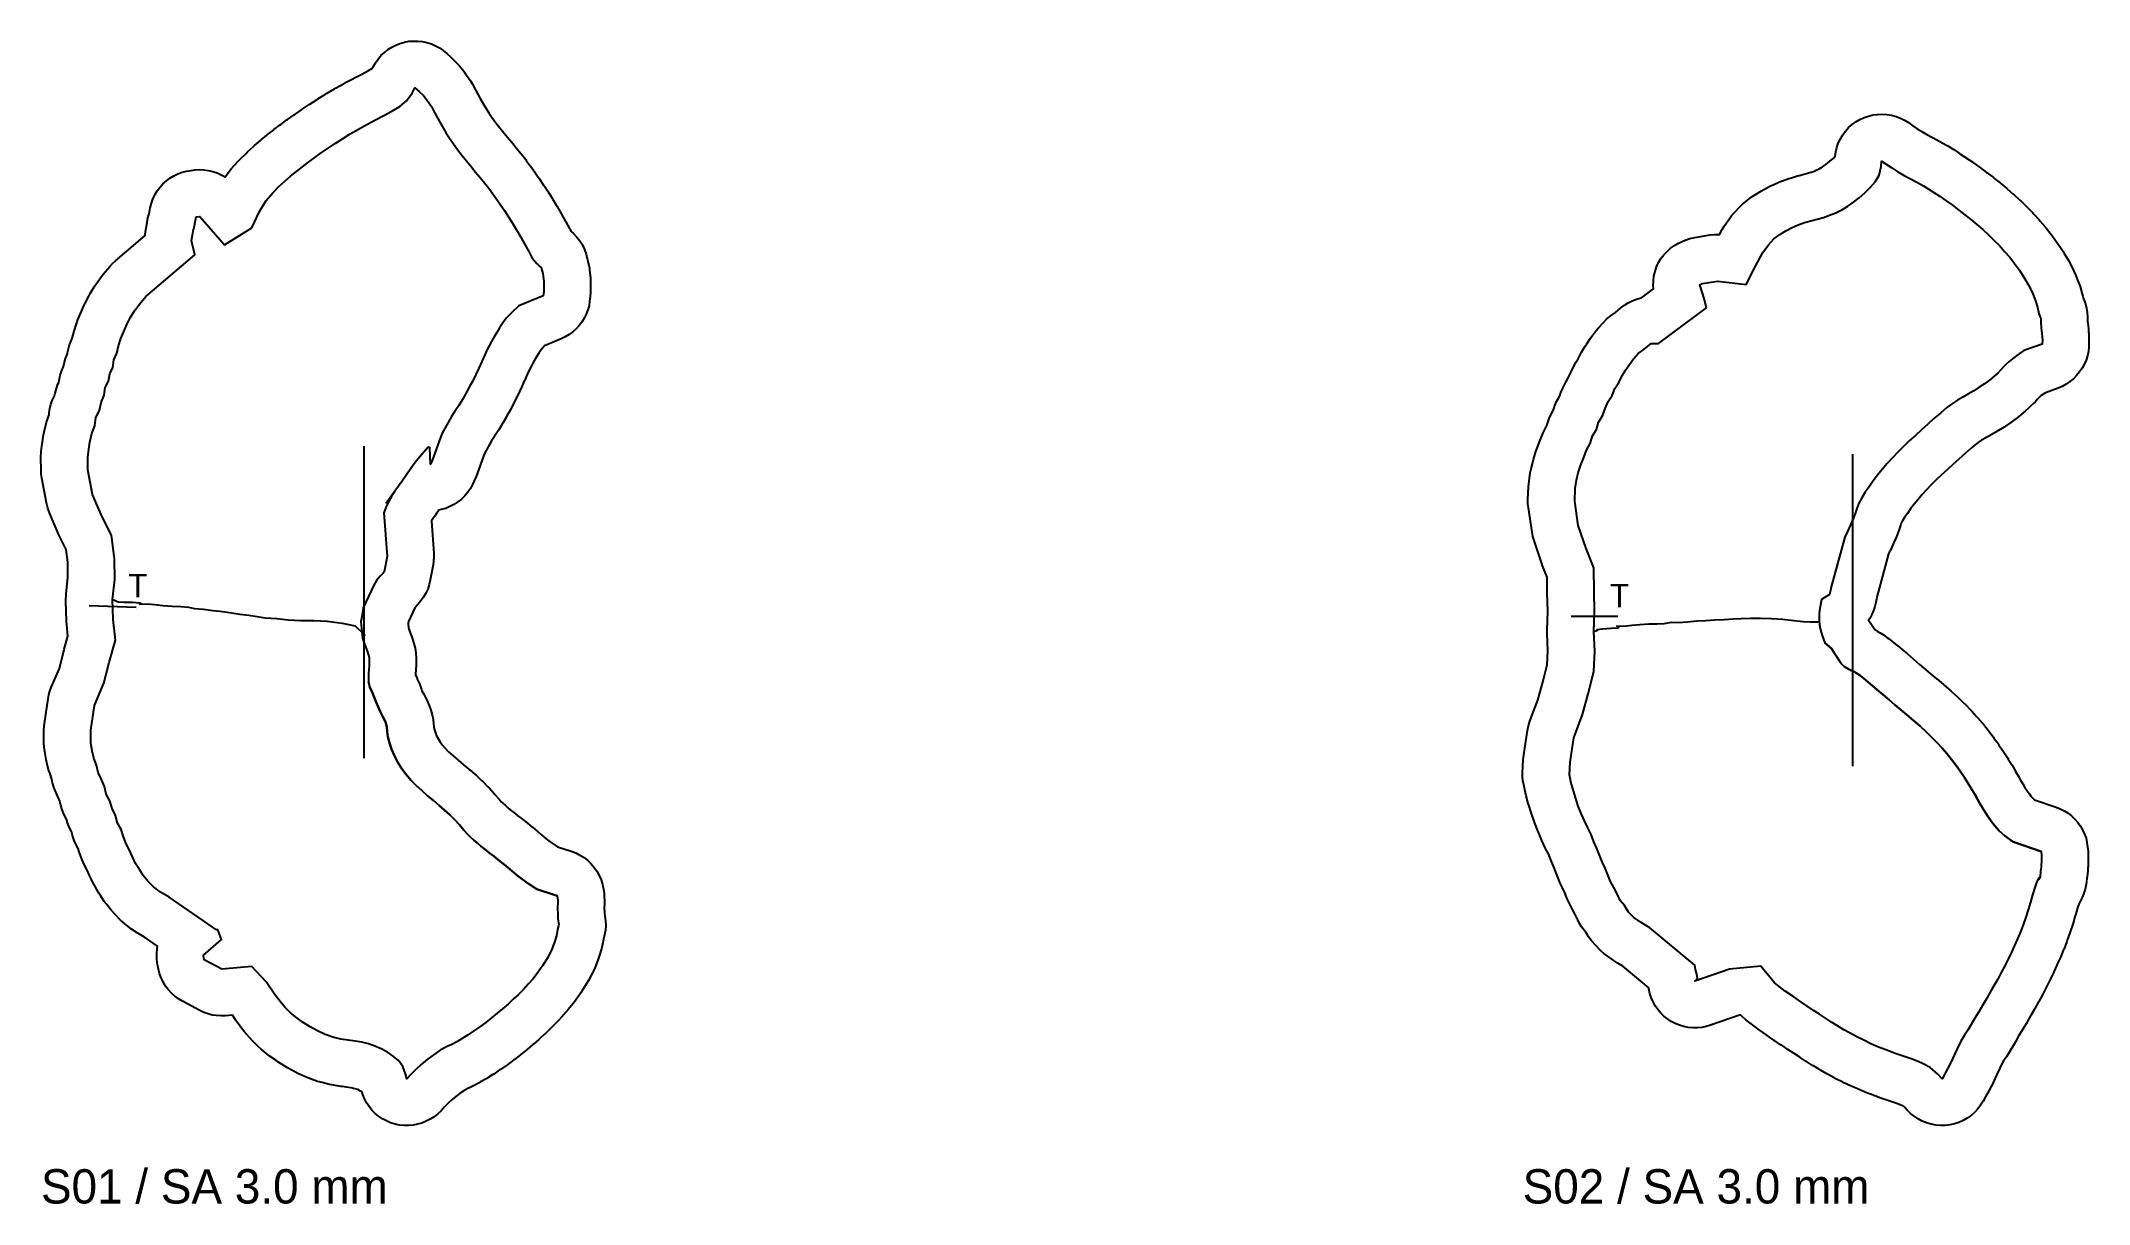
# Model space of a CAD drawing. Header units: millimetres. Extents: x 0 to 435, y -665 to 180.
# Drawn here: x 0 to 131.3, y -665 to -590.5 of the extents above; entities that cross this region are included whole.
import ezdxf

# ---------------------------------------------------------------- set-up
doc = ezdxf.new("R2010")
doc.units = ezdxf.units.MM
for name, color, linetype in [('CUT', 7, 'Continuous'), ('FOLD', 3, 'Continuous'), ('GRAIN', 4, 'Continuous'), ('LABEL', 8, 'Continuous'), ('NOTCH', 2, 'Continuous'), ('SEW', 5, 'Continuous')]:
    doc.layers.add(name, color=color, linetype=linetype)

msp = doc.modelspace()

# ---------------------------------------------------------------- texts
at = {"layer": 'LABEL'}
for s, height, p in [('T', 1.5, (5.6, -626.15)), ('T', 1.5, (100.6, -626.79)), ('S01 / SA 3.0 mm', 2.2, (0, -665)), ('S02 / SA 3.0 mm', 2.2, (95, -665))]:
    msp.add_text(s, height=height, dxfattribs=at).set_placement(p)

# ---------------------------------------------------------------- linework, layer by layer
at = {"layer": 'CUT'}
for points in [[(1.45, -611.35), (1.5, -611.09), (1.58, -610.84), (1.68, -610.59), (1.7, -610.55), (1.71, -610.48), (1.76, -610.22), (1.83, -609.97), (1.93, -609.72), (2.01, -609.54), (2.06, -609.33), (2.12, -609.1), (2.28, -608.63), (2.35, -608.42), (2.54, -607.97), (2.56, -607.92), (2.75, -607.48), (2.84, -607.29), (3.07, -606.86), (3.16, -606.68), (3.42, -606.25), (3.56, -606.04), (3.88, -605.6), (4.01, -605.43), (4.41, -604.95), (4.59, -604.76), (4.78, -604.59), (6.68, -602.97), (6.69, -602.85), (6.74, -602.5), (6.8, -602.14), (6.85, -601.84), (6.94, -601.57), (7.01, -601.18), (7.08, -600.9), (7.18, -600.63), (7.3, -600.36), (7.45, -600.11), (7.63, -599.88), (7.82, -599.66), (8.04, -599.46), (8.27, -599.29), (8.52, -599.14), (8.78, -599.01), (9.05, -598.91), (9.33, -598.83), (9.62, -598.79), (9.86, -598.76), (10.15, -598.74), (10.44, -598.75), (10.73, -598.79), (11.01, -598.86), (11.29, -598.95), (11.55, -599.07), (11.8, -599.21), (11.82, -599.22), (11.84, -599.19), (12, -598.94), (12.2, -598.7), (12.64, -598.21), (12.75, -598.09), (13.15, -597.7), (13.24, -597.61), (13.62, -597.26), (13.69, -597.2), (14.07, -596.88), (14.12, -596.84), (14.49, -596.53), (14.53, -596.5), (14.91, -596.21), (14.94, -596.18), (15.33, -595.88), (15.37, -595.86), (15.77, -595.56), (15.81, -595.53), (16.23, -595.23), (16.27, -595.2), (16.71, -594.9), (16.75, -594.87), (17.2, -594.57), (17.24, -594.54), (17.71, -594.24), (17.76, -594.21), (18.25, -593.9), (18.31, -593.87), (18.82, -593.56), (18.89, -593.53), (19.43, -593.23), (19.49, -593.19), (20.03, -592.9), (20.06, -592.89), (20.58, -592.62), (21.01, -592.39), (21.26, -592.24), (21.3, -592.15), (21.45, -591.89), (21.61, -591.66), (21.8, -591.43), (22.02, -591.23), (22.25, -591.05), (22.49, -590.89), (22.75, -590.76), (23.02, -590.65), (23.3, -590.57), (23.59, -590.52), (23.88, -590.5), (24.17, -590.5), (24.46, -590.53), (24.75, -590.6), (25.03, -590.68), (25.3, -590.8), (25.55, -590.94), (25.79, -591.1), (26.02, -591.29), (26.28, -591.53), (26.34, -591.59), (26.61, -591.86), (26.84, -592.1), (27.11, -592.43), (27.29, -592.69), (27.54, -593.06), (27.66, -593.27), (27.89, -593.68), (28.16, -594.18), (28.39, -594.58), (28.55, -594.83), (28.71, -595.1), (28.89, -595.36), (29.1, -595.65), (29.34, -595.96), (29.61, -596.29), (29.89, -596.63), (30.18, -596.98), (30.18, -596.99), (30.47, -597.34), (30.49, -597.36), (30.77, -597.71), (30.81, -597.75), (31.08, -598.1), (31.11, -598.15), (31.37, -598.5), (31.41, -598.54), (31.66, -598.9), (31.69, -598.94), (31.94, -599.3), (31.97, -599.34), (32.21, -599.71), (32.24, -599.74), (32.49, -600.13), (32.51, -600.16), (32.77, -600.57), (32.8, -600.62), (33.06, -601.05), (33.09, -601.1), (33.36, -601.56), (33.38, -601.6), (33.64, -602.07), (33.65, -602.09), (33.9, -602.55), (33.92, -602.58), (33.98, -602.69), (34.14, -602.83), (34.36, -603.06), (34.55, -603.31), (34.72, -603.57), (34.85, -603.86), (34.96, -604.16), (35.03, -604.46), (35.03, -604.48), (35.04, -604.51), (35.07, -604.61), (35.13, -604.88), (35.16, -605.05), (35.18, -605.18), (35.2, -605.36), (35.21, -605.51), (35.23, -605.69), (35.24, -605.83), (35.24, -606.03), (35.24, -606.13), (35.24, -606.34), (35.24, -606.37), (35.24, -606.6), (35.22, -606.9), (35.18, -607.17), (35.14, -607.46), (35.06, -607.73), (34.96, -608), (34.83, -608.26), (34.68, -608.51), (34.51, -608.74), (34.32, -608.95), (34.1, -609.14), (33.87, -609.31), (33.62, -609.46), (33.36, -609.58), (32.28, -610.04), (32.17, -610.16), (32.06, -610.31), (31.92, -610.51), (31.78, -610.74), (31.65, -610.96), (31.52, -611.19), (31.4, -611.4), (31.29, -611.63), (31.18, -611.87), (31, -612.27), (30.99, -612.28), (30.8, -612.7), (30.79, -612.73), (30.59, -613.15), (30.57, -613.2), (30.37, -613.61), (30.34, -613.66), (30.13, -614.07), (30.1, -614.13), (29.88, -614.53), (29.84, -614.59), (29.62, -614.98), (29.58, -615.05), (29.35, -615.42), (29.31, -615.48), (29.08, -615.83), (29.08, -615.84), (28.89, -616.13), (28.43, -616.94), (27.9, -618.4), (27.78, -618.68), (27.67, -618.91), (27.53, -619.17), (27.36, -619.42), (27.17, -619.65), (26.96, -619.85), (26.73, -620.04), (26.48, -620.2), (26.22, -620.34), (25.95, -620.45), (25.66, -620.53), (25.52, -620.56), (25.39, -620.75), (25.37, -620.77), (25.25, -620.94), (25.21, -621), (25.05, -621.25), (25.04, -621.27), (25.18, -623.32), (25.19, -623.57), (25.17, -623.82), (25.14, -624.06), (24.96, -625.04), (24.9, -625.33), (24.8, -625.62), (24.67, -625.89), (24.52, -626.15), (24.34, -626.4), (24.27, -626.49), (24.16, -626.62), (24.01, -626.78), (23.97, -626.82), (23.56, -627.7), (23.54, -627.8), (23.54, -627.84), (23.57, -628.13), (23.58, -628.16), (23.7, -628.48), (23.78, -628.68), (23.91, -629.12), (23.99, -629.41), (24.03, -629.72), (24.05, -630.02), (24.05, -630.52), (24.04, -630.75), (24.01, -631.11), (24.12, -631.35), (24.13, -631.39), (24.26, -631.7), (24.33, -631.87), (24.4, -632.06), (24.43, -632.14), (24.55, -632.35), (24.6, -632.45), (24.77, -632.79), (24.9, -633.08), (24.99, -633.38), (25.08, -633.69), (25.14, -633.97), (25.17, -634.26), (25.18, -634.42), (25.19, -634.49), (25.23, -634.65), (25.29, -634.83), (25.37, -635.02), (25.49, -635.25), (25.62, -635.46), (25.75, -635.63), (25.91, -635.82), (26.14, -636.05), (26.42, -636.31), (26.74, -636.58), (27.09, -636.88), (27.45, -637.18), (27.49, -637.21), (27.84, -637.51), (27.92, -637.58), (28.25, -637.89), (28.35, -637.98), (28.66, -638.3), (28.75, -638.39), (29.05, -638.72), (29.1, -638.78), (29.37, -639.09), (29.51, -639.25), (29.62, -639.35), (29.76, -639.48), (29.91, -639.62), (30.09, -639.77), (30.32, -639.94), (30.58, -640.15), (30.87, -640.37), (30.89, -640.39), (31.18, -640.61), (31.2, -640.63), (31.5, -640.87), (31.52, -640.89), (31.81, -641.13), (31.83, -641.14), (32.12, -641.39), (32.4, -641.62), (32.65, -641.81), (32.96, -642.03), (33.11, -642.14), (34, -642.42), (34.29, -642.53), (34.56, -642.67), (34.82, -642.83), (35.06, -643.02), (35.28, -643.23), (35.47, -643.46), (35.65, -643.71), (35.79, -643.98), (35.91, -644.26), (36, -644.55), (36.06, -644.85), (36.1, -645.11), (36.12, -645.35), (36.13, -645.58), (36.13, -645.81), (36.12, -646), (36.12, -646.14), (36.13, -646.25), (36.13, -646.35), (36.14, -646.44), (36.15, -646.53), (36.15, -646.54), (36.16, -646.59), (36.2, -646.89), (36.21, -647.18), (36.19, -647.48), (36.14, -647.77), (36.06, -648.05), (36.06, -648.07), (36, -648.37), (35.93, -648.67), (35.79, -649.15), (35.68, -649.46), (35.48, -649.96), (35.36, -650.21), (35.11, -650.7), (35, -650.88), (34.71, -651.35), (34.62, -651.49), (34.31, -651.92), (34.22, -652.05), (33.91, -652.44), (33.82, -652.55), (33.51, -652.91), (33.43, -653), (33.12, -653.34), (33.04, -653.41), (32.72, -653.73), (32.66, -653.79), (32.34, -654.1), (32.29, -654.14), (31.96, -654.44), (31.92, -654.48), (31.57, -654.78), (31.54, -654.81), (31.19, -655.1), (31.15, -655.14), (30.79, -655.43), (30.74, -655.47), (30.37, -655.76), (30.31, -655.8), (29.93, -656.09), (29.86, -656.13), (29.47, -656.4), (29.41, -656.44), (29.03, -656.7), (28.97, -656.73), (28.6, -656.97), (28.54, -657), (28.19, -657.21), (28.09, -657.27), (27.77, -657.44), (27.52, -657.56), (27.36, -657.63), (27.17, -657.73), (26.88, -657.93), (26.6, -658.14), (26.36, -658.34), (26.11, -658.57), (25.87, -658.81), (25.65, -659.05), (25.44, -659.25), (25.21, -659.44), (24.96, -659.6), (24.7, -659.73), (24.43, -659.84), (24.15, -659.92), (23.86, -659.97), (23.57, -660), (23.28, -660), (22.99, -659.97), (22.7, -659.91), (22.42, -659.82), (22.15, -659.71), (21.9, -659.57), (21.65, -659.4), (21.43, -659.22), (21.22, -659.01), (21.04, -658.78), (20.88, -658.54), (20.74, -658.28), (20.63, -658.01), (20.57, -657.83), (20.49, -657.79), (20.31, -657.7), (20.14, -657.65), (19.97, -657.6), (19.71, -657.56), (19.31, -657.51), (19.23, -657.5), (18.76, -657.42), (18.51, -657.38), (18.02, -657.25), (17.73, -657.17), (17.22, -656.99), (16.97, -656.89), (16.48, -656.66), (16.27, -656.56), (15.8, -656.3), (15.64, -656.2), (15.19, -655.92), (15.06, -655.82), (14.64, -655.53), (14.5, -655.42), (14.12, -655.11), (13.93, -654.94), (13.58, -654.6), (13.36, -654.37), (13.03, -653.98), (12.92, -653.84), (12.57, -653.37), (12.52, -653.29), (12.27, -652.93), (11.83, -652.97), (11.55, -652.98), (11.26, -652.96), (10.98, -652.92), (10.71, -652.85), (10.44, -652.75), (10.18, -652.63), (9.07, -652.04), (8.81, -651.89), (8.58, -651.71), (8.36, -651.51), (8.16, -651.29), (7.98, -651.06), (7.83, -650.8), (7.7, -650.53), (7.6, -650.26), (7.53, -649.97), (7.47, -649.68), (7.48, -649.68), (7.46, -649.59), (7.42, -649.29), (7.42, -648.98), (7.44, -648.68), (7.48, -648.5), (6.63, -647.92), (6.17, -647.65), (5.8, -647.41), (5.36, -647.05), (5.11, -646.83), (4.75, -646.48), (4.51, -646.21), (4.22, -645.84), (4.06, -645.64), (3.81, -645.25), (3.72, -645.11), (3.49, -644.72), (3.42, -644.6), (3.21, -644.19), (3.11, -643.98), (2.96, -643.64), (2.79, -643.32), (2.64, -642.97), (2.48, -642.52), (2.46, -642.47), (2.38, -642.25), (2.28, -642.06), (2.13, -641.74), (2.02, -641.42), (1.95, -641.16), (1.84, -640.93), (1.71, -640.6), (1.64, -640.37), (1.54, -640.18), (1.43, -639.95), (1.34, -639.71), (1.27, -639.47), (1.21, -639.21), (1.15, -639.06), (0.97, -638.69), (0.84, -638.38), (0.74, -638.05), (0.68, -637.75), (0.58, -637.47), (0.49, -637.2), (0.37, -636.75), (0.33, -636.54), (0.24, -636.04), (0.2, -635.76), (0.19, -635.48), (0.19, -634.65), (0.22, -634.23), (0.46, -632.65), (0.51, -632.4), (0.57, -632.16), (0.66, -631.92), (1.18, -630.71), (1.46, -629.59), (1.49, -629.48), (1.73, -628.64), (1.65, -627.92), (1.63, -627.68), (1.59, -626.38), (1.61, -625.94), (1.73, -624.85), (1.72, -623.9), (1.62, -623.08), (1.23, -622.32), (1.15, -622.15), (0.54, -620.74), (0.43, -620.43), (0.35, -620.1), (0.06, -618.52), (0.02, -618.26), (0.01, -618), (0, -617.18), (0.02, -616.8), (0.08, -616.3), (0.1, -616.19), (0.17, -615.74), (0.22, -615.47), (0.36, -614.92), (0.48, -614.56), (0.52, -614.46), (0.53, -614.33), (0.57, -614.05), (0.64, -613.77), (0.74, -613.49), (0.86, -613.23), (0.89, -613.16), (0.91, -613.06), (0.99, -612.77), (1.09, -612.49), (1.14, -612.38), (1.16, -612.25), (1.23, -611.92), (1.33, -611.61)], [(102.62, -606.95), (103.38, -606.39), (103.37, -606.16), (103.38, -605.86), (103.42, -605.56), (103.49, -605.26), (103.59, -604.98), (103.72, -604.7), (103.87, -604.44), (104.05, -604.2), (104.26, -603.98), (104.49, -603.78), (104.73, -603.6), (104.99, -603.45), (105.27, -603.32), (105.43, -603.26), (105.72, -603.16), (106.03, -603.1), (107.02, -602.93), (107.3, -602.9), (107.58, -602.89), (107.63, -602.89), (107.8, -602.58), (107.93, -602.37), (108.28, -601.86), (108.42, -601.67), (108.58, -601.49), (108.93, -601.12), (109.1, -600.95), (109.29, -600.8), (109.66, -600.51), (109.92, -600.34), (110.31, -600.1), (110.5, -599.99), (110.9, -599.79), (111.07, -599.71), (111.47, -599.53), (111.65, -599.46), (112.06, -599.32), (112.23, -599.26), (112.63, -599.14), (112.73, -599.11), (113.11, -599.01), (113.42, -598.93), (113.64, -598.86), (113.82, -598.78), (114.01, -598.69), (114.22, -598.56), (114.44, -598.41), (114.68, -598.23), (114.9, -598.03), (115.02, -597.91), (115.03, -597.9), (115.07, -597.61), (115.14, -597.32), (115.24, -597.04), (115.37, -596.77), (115.52, -596.51), (115.7, -596.27), (115.9, -596.05), (116.12, -595.86), (116.36, -595.68), (116.62, -595.53), (116.89, -595.4), (117.18, -595.31), (117.47, -595.24), (117.76, -595.2), (118.06, -595.19), (118.36, -595.21), (118.65, -595.26), (118.94, -595.33), (119.22, -595.44), (119.49, -595.57), (119.74, -595.73), (120.01, -595.93), (120.3, -596.12), (120.59, -596.3), (120.91, -596.49), (121.28, -596.68), (121.31, -596.7), (121.74, -596.93), (122.13, -597.15), (122.26, -597.22), (122.57, -597.41), (122.65, -597.46), (123.01, -597.7), (123.04, -597.72), (123.43, -597.98), (123.46, -598), (123.86, -598.27), (123.9, -598.3), (124.3, -598.59), (124.35, -598.62), (124.75, -598.92), (124.79, -598.95), (125.18, -599.25), (125.22, -599.28), (125.61, -599.59), (125.65, -599.63), (126.04, -599.95), (126.08, -599.99), (126.46, -600.31), (126.51, -600.36), (126.88, -600.7), (126.94, -600.75), (127.3, -601.1), (127.37, -601.16), (127.71, -601.52), (127.78, -601.59), (128.12, -601.96), (128.19, -602.04), (128.52, -602.42), (128.59, -602.51), (128.9, -602.91), (128.97, -603.01), (129.28, -603.43), (129.35, -603.54), (129.65, -603.99), (129.73, -604.12), (130.01, -604.59), (130.1, -604.76), (130.34, -605.25), (130.45, -605.48), (130.64, -605.97), (130.74, -606.24), (130.88, -606.72), (130.91, -606.86), (130.96, -607.04), (130.97, -607.07), (131.08, -607.34), (131.15, -607.62), (131.2, -607.9), (131.22, -608.19), (131.22, -608.42), (131.22, -608.44), (131.22, -608.48), (131.24, -608.58), (131.25, -608.73), (131.26, -608.77), (131.27, -608.95), (131.28, -609), (131.29, -609.2), (131.3, -609.24), (131.31, -609.46), (131.31, -609.84), (131.3, -610.1), (131.27, -610.39), (131.21, -610.67), (131.12, -610.95), (131.01, -611.22), (130.87, -611.47), (130.71, -611.71), (130.52, -611.94), (130.32, -612.14), (130.09, -612.33), (129.85, -612.49), (129.6, -612.63), (129.33, -612.74), (128.52, -613.04), (128.41, -613.1), (128.25, -613.22), (128.2, -613.26), (128.14, -613.32), (128.02, -613.45), (127.85, -613.64), (127.78, -613.7), (127.57, -613.91), (127.46, -614.01), (127.22, -614.23), (127.1, -614.33), (126.82, -614.56), (126.71, -614.65), (126.39, -614.88), (126.29, -614.95), (125.96, -615.18), (125.87, -615.24), (125.52, -615.45), (125.46, -615.49), (125.11, -615.7), (125.08, -615.72), (124.74, -615.91), (124.43, -616.09), (124.21, -616.23), (124.04, -616.35), (123.75, -616.6), (123.37, -616.94), (122.98, -617.28), (122.59, -617.63), (122.21, -617.98), (121.85, -618.31), (121.51, -618.63), (121.2, -618.95), (120.9, -619.26), (120.62, -619.57), (120.36, -619.88), (120.11, -620.19), (119.87, -620.49), (119.67, -620.77), (119.49, -621.04), (119.34, -621.28), (119.27, -621.4), (119.24, -621.49), (119.16, -621.73), (119.14, -621.8), (119.01, -622.15), (118.94, -622.31), (118.78, -622.69), (118.74, -622.78), (118.56, -623.17), (118.53, -623.22), (118.46, -623.36), (117.71, -626.14), (117.69, -626.27), (117.64, -626.48), (117.58, -626.73), (117.49, -627), (117.38, -627.26), (117.25, -627.51), (117.18, -627.61), (117.33, -627.82), (117.49, -628.08), (117.6, -628.24), (117.72, -628.31), (117.93, -628.43), (118.13, -628.56), (118.36, -628.72), (118.45, -628.79), (118.7, -628.98), (118.77, -629.04), (119.04, -629.25), (119.06, -629.27), (119.33, -629.5), (119.36, -629.52), (119.67, -629.78), (119.67, -629.78), (120.04, -630.1), (120.05, -630.11), (120.45, -630.45), (120.82, -630.77), (121.16, -631.05), (121.54, -631.37), (121.55, -631.38), (121.98, -631.74), (122.02, -631.77), (122.45, -632.15), (122.51, -632.2), (122.91, -632.56), (122.96, -632.62), (123.33, -632.97), (123.39, -633.03), (123.72, -633.37), (123.79, -633.44), (124.1, -633.78), (124.17, -633.86), (124.48, -634.22), (124.54, -634.29), (124.84, -634.66), (124.89, -634.73), (125.18, -635.11), (125.22, -635.17), (125.5, -635.55), (125.54, -635.62), (125.8, -636), (125.85, -636.07), (126.1, -636.46), (126.13, -636.52), (126.38, -636.91), (126.4, -636.96), (126.6, -637.29), (126.61, -637.32), (126.77, -637.6), (126.92, -637.87), (127.07, -638.11), (127.2, -638.34), (127.34, -638.55), (127.47, -638.73), (127.59, -638.89), (127.69, -639.01), (127.79, -639.1), (127.82, -639.12), (129.21, -639.59), (129.47, -639.7), (129.73, -639.83), (129.97, -639.98), (130.2, -640.16), (130.41, -640.36), (130.59, -640.58), (130.76, -640.81), (130.9, -641.06), (131.02, -641.32), (131.12, -641.59), (131.18, -641.87), (131.22, -642.16), (131.25, -642.41), (131.26, -642.67), (131.26, -642.89), (131.26, -642.97), (131.26, -643.17), (131.26, -643.23), (131.25, -643.41), (131.24, -643.47), (131.24, -643.62), (131.23, -643.7), (131.22, -643.84), (131.21, -643.92), (131.19, -644.05), (131.19, -644.06), (131.18, -644.16), (131.18, -644.18), (131.18, -644.19), (131.14, -644.53), (131.07, -644.86), (130.96, -645.18), (130.87, -645.39), (130.75, -645.65), (130.65, -645.82), (130.58, -646.05), (130.44, -646.51), (130.43, -646.55), (130.29, -647.03), (130.27, -647.09), (130.11, -647.58), (130.08, -647.66), (129.92, -648.13), (129.89, -648.21), (129.71, -648.67), (129.68, -648.73), (129.5, -649.18), (129.48, -649.24), (129.28, -649.67), (129.26, -649.73), (129.06, -650.16), (129.04, -650.21), (128.83, -650.64), (128.81, -650.68), (128.59, -651.11), (128.57, -651.15), (128.35, -651.58), (128.33, -651.62), (128.1, -652.05), (128.08, -652.08), (127.84, -652.51), (127.82, -652.54), (127.58, -652.96), (127.57, -652.98), (127.32, -653.4), (127.32, -653.41), (127.07, -653.83), (126.82, -654.24), (126.59, -654.64), (126.36, -655.04), (126.35, -655.06), (126.13, -655.43), (126.02, -655.59), (125.84, -655.86), (125.72, -656.05), (125.59, -656.33), (125.41, -656.73), (125.38, -656.78), (125.18, -657.21), (125.14, -657.3), (124.93, -657.69), (124.88, -657.79), (124.69, -658.13), (124.52, -658.44), (124.36, -658.7), (124.18, -658.94), (123.98, -659.16), (123.75, -659.36), (123.5, -659.53), (123.24, -659.68), (122.97, -659.8), (122.68, -659.9), (122.39, -659.96), (122.09, -660), (121.79, -660), (121.49, -659.97), (121.19, -659.92), (120.9, -659.83), (120.62, -659.72), (120.36, -659.58), (120.11, -659.41), (119.87, -659.22), (119.66, -659.01), (119.51, -658.85), (119.43, -658.78), (119.35, -658.73), (118.99, -658.59), (118.47, -658.41), (117.91, -658.22), (117.85, -658.2), (117.3, -658), (117.22, -657.96), (116.7, -657.75), (116.62, -657.72), (116.13, -657.51), (116.06, -657.47), (115.6, -657.26), (115.53, -657.22), (115.08, -657), (115.01, -656.96), (114.59, -656.74), (114.51, -656.69), (114.1, -656.46), (114.03, -656.42), (113.64, -656.18), (113.59, -656.15), (113.2, -655.9), (113.17, -655.89), (112.79, -655.64), (112.78, -655.63), (112.4, -655.38), (112.01, -655.13), (112, -655.12), (111.61, -654.86), (111.58, -654.85), (111.16, -654.57), (111.13, -654.55), (110.68, -654.23), (110.65, -654.22), (110.11, -653.83), (110, -653.75), (109.32, -653.23), (109.07, -653.01), (108.98, -652.92), (108.9, -652.93), (107.05, -653.58), (106.77, -653.66), (106.49, -653.72), (106.2, -653.75), (105.91, -653.75), (105.62, -653.72), (105.33, -653.66), (105.05, -653.58), (104.78, -653.47), (104.53, -653.33), (104.28, -653.17), (104.06, -652.99), (103.85, -652.79), (103.66, -652.57), (103.5, -652.33), (103.36, -652.07), (103.24, -651.8), (103.15, -651.53), (103.09, -651.24), (103.08, -651.17), (101.43, -649.79), (101.06, -649.58), (100.86, -649.45), (100.41, -649.13), (100.21, -648.98), (100.01, -648.8), (99.66, -648.45), (99.43, -648.19), (99.23, -647.9), (99.07, -647.65), (98.92, -647.46), (98.77, -647.26), (98.64, -647.05), (98.53, -646.82), (98.36, -646.47), (98.2, -646.16), (98, -645.78), (97.85, -645.47), (97.7, -645.09), (97.56, -644.77), (97.39, -644.42), (97.29, -644.19), (97.12, -643.76), (97.1, -643.69), (96.98, -643.38), (96.84, -643.08), (96.78, -642.92), (96.65, -642.59), (96.49, -642.28), (96.45, -642.2), (96.24, -641.74), (96.19, -641.63), (95.99, -641.16), (95.97, -641.11), (95.78, -640.63), (95.73, -640.49), (95.56, -640), (95.54, -639.94), (95.39, -639.46), (95.36, -639.36), (95.22, -638.87), (95.18, -638.69), (95.07, -638.16), (95.02, -637.9), (95, -637.65), (95, -637.39), (95.04, -636.57), (95.07, -636.25), (95.31, -634.69), (95.38, -634.38), (95.47, -634.08), (95.98, -632.74), (96.3, -631.59), (96.57, -630.47), (96.62, -629.59), (96.57, -628.46), (96.57, -628.24), (96.61, -627.06), (96.58, -625.85), (96.58, -625.81), (96.57, -624.86), (96.28, -624.13), (96.23, -623.99), (95.73, -622.52), (95.65, -622.26), (95.6, -621.98), (95.37, -620.42), (95.34, -620.16), (95.34, -619.89), (95.37, -619.08), (95.41, -618.7), (95.49, -618.17), (95.54, -617.92), (95.67, -617.43), (95.7, -617.31), (95.85, -616.8), (95.95, -616.53), (96.13, -616.07), (96.32, -615.61), (96.46, -615.3), (96.55, -615.14), (96.61, -614.95), (96.69, -614.7), (96.8, -614.46), (96.93, -614.23), (96.96, -614.17), (96.99, -614.08), (97.07, -613.85), (97.17, -613.61), (97.29, -613.39), (97.38, -613.23), (97.45, -613.03), (97.57, -612.75), (97.78, -612.32), (97.93, -612.04), (98.03, -611.88), (98.1, -611.69), (98.25, -611.37), (98.43, -611.06), (98.56, -610.87), (98.67, -610.66), (98.78, -610.44), (99.01, -610.06), (99.11, -609.9), (99.36, -609.54), (99.45, -609.4), (99.72, -609.05), (99.86, -608.89), (100.16, -608.55), (100.4, -608.3), (100.68, -608.08), (100.95, -607.89), (101.29, -607.6), (101.52, -607.42), (101.77, -607.27), (102.03, -607.14), (102.3, -607.04), (102.59, -606.96)]]:
    msp.add_lwpolyline(points, close=True, dxfattribs=at)
at = {"layer": 'FOLD'}
for points in [[(4.59, -626.28), (4.71, -626.33), (4.85, -626.39), (4.95, -626.43), (5.33, -626.47), (5.87, -626.47), (6.34, -626.5), (6.41, -626.55), (6.31, -626.58), (6.85, -626.57), (7.3, -626.62), (7.82, -626.67), (8.41, -626.71), (8.96, -626.74), (9.45, -626.79), (9.84, -626.86), (10.42, -626.92), (11.01, -626.99), (11.5, -627.03), (12.08, -627.12), (12.75, -627.23), (13.33, -627.3), (13.86, -627.38), (14.38, -627.47), (15.12, -627.51), (15.86, -627.6), (16.65, -627.64), (17.5, -627.64), (18.36, -627.68), (19.31, -627.8), (20.15, -627.98), (20.76, -628.58), (20.62, -628.76)], [(99.57, -628.34), (99.69, -628.3), (99.8, -628.25), (99.78, -628.21), (100.13, -628.17), (100.68, -628.13), (101.13, -628.1), (101.19, -628.03), (101.04, -628.01), (101.65, -627.97), (102.01, -627.93), (102.51, -627.9), (103.1, -627.86), (103.62, -627.86), (104.08, -627.82), (104.57, -627.75), (105, -627.76), (105.57, -627.72), (106.17, -627.65), (106.72, -627.64), (107.31, -627.6), (107.91, -627.57), (108.49, -627.53), (109, -627.5), (109.6, -627.49), (110.27, -627.49), (110.96, -627.51), (111.69, -627.56), (112.38, -627.64), (112.98, -627.71), (113.43, -627.72), (113.9, -627.73), (114.01, -627.68)]]:
    msp.add_lwpolyline(points, dxfattribs=at)
at = {"layer": 'GRAIN'}
for points in [[(20.73, -636.46), (20.73, -616.46)], [(116.18, -636.97), (116.18, -616.97)]]:
    msp.add_lwpolyline(points, dxfattribs=at)
at = {"layer": 'NOTCH'}
for points in [[(32.21, -606.82), (30.63, -607.48), (30.16, -607.91), (29.85, -608.25), (29.61, -608.57), (29.41, -608.87), (29.22, -609.17), (29.05, -609.46), (28.89, -609.75), (28.73, -610.04), (28.59, -610.32), (28.46, -610.62), (28.26, -611.04), (28.07, -611.46), (27.88, -611.87), (27.68, -612.28), (27.46, -612.69), (27.24, -613.09), (27.02, -613.48), (26.79, -613.85), (26.56, -614.2), (26.33, -614.56), (25.7, -615.67), (25.08, -617.38), (24.97, -617.61), (24.93, -616.55), (24.83, -616.53), (24.55, -616.84), (24.27, -617.17), (23.99, -617.52), (23.71, -617.9), (23.43, -618.31), (23.16, -618.7), (22.93, -619.02), (22.63, -619.44), (22.35, -619.83), (22.14, -620.09), (22.69, -619.37), (22.48, -619.7), (22.29, -620.04), (22.11, -620.4), (21.99, -620.73), (22.19, -623.53), (22.01, -624.51), (21.94, -624.6), (21.75, -624.8)], [(128.3, -609.92), (127.14, -610.34), (126.69, -610.65), (126.4, -610.86), (126.19, -611.04), (126.01, -611.21), (125.84, -611.39), (125.66, -611.58), (125.46, -611.78), (125.21, -612), (124.93, -612.23), (124.61, -612.47), (124.28, -612.69), (123.93, -612.91), (123.58, -613.12), (123.23, -613.32), (122.89, -613.52), (122.55, -613.73), (122.19, -613.99), (121.78, -614.34), (121.37, -614.69), (120.97, -615.05), (120.57, -615.41), (120.18, -615.77), (119.79, -616.13), (119.42, -616.49), (119.06, -616.85), (118.71, -617.21), (118.37, -617.58), (118.05, -617.95), (117.75, -618.32), (117.47, -618.69), (117.21, -619.06), (116.97, -619.42), (116.74, -619.78), (116.56, -620.12), (116.42, -620.45), (116.31, -620.78), (116.19, -621.13), (116.03, -621.51), (115.84, -621.89), (115.65, -622.29), (114.79, -625.47), (114.74, -625.72), (114.68, -625.97), (114.16, -626.29)], [(6.1, -626.81), (3.1, -626.69)], [(101.1, -627.39), (98.1, -627.38)], [(128.24, -642.43), (126.44, -641.82), (125.91, -641.44), (125.55, -641.11), (125.27, -640.8), (125.04, -640.5), (124.84, -640.21), (124.66, -639.92), (124.49, -639.64), (124.32, -639.36), (124.16, -639.08), (124.01, -638.81), (123.81, -638.47), (123.57, -638.08), (123.32, -637.69), (123.06, -637.3), (122.79, -636.92), (122.5, -636.54), (122.2, -636.17), (121.89, -635.81), (121.58, -635.47), (121.24, -635.13), (120.88, -634.77), (120.48, -634.41), (120.05, -634.04), (119.63, -633.68), (119.24, -633.36), (118.87, -633.05), (118.49, -632.73), (118.09, -632.38), (117.72, -632.07), (117.42, -631.8), (117.15, -631.58), (116.88, -631.36), (116.63, -631.17), (116.41, -631.01), (116.2, -630.89), (116.03, -630.82), (115.82, -630.71), (115.62, -630.58), (115.42, -630.4), (115.3, -630.2), (115.14, -629.97), (114.97, -629.71), (114.8, -629.44), (114.37, -629.06)], [(33.09, -645.28), (31.79, -644.86), (31.24, -644.49), (30.85, -644.21), (30.52, -643.95), (30.21, -643.7), (29.91, -643.45), (29.61, -643.21), (29.32, -642.97), (29.03, -642.74), (28.74, -642.52), (28.47, -642.31), (28.21, -642.1), (27.98, -641.91), (27.76, -641.72), (27.55, -641.52), (27.34, -641.32), (27.12, -641.08), (26.83, -640.74), (26.53, -640.41), (26.22, -640.1), (25.88, -639.79), (25.53, -639.49), (25.16, -639.18), (24.79, -638.87), (24.42, -638.54), (24.06, -638.21), (23.72, -637.87), (23.41, -637.51), (23.13, -637.14), (22.88, -636.74), (22.66, -636.31), (22.48, -635.88), (22.34, -635.48), (22.25, -635.1), (22.19, -634.75), (22.17, -634.45), (22.09, -634.14), (21.92, -633.8), (21.74, -633.47), (21.61, -633.16), (21.5, -632.87), (21.37, -632.56), (21.23, -632.23), (21.09, -631.9), (20.99, -631.56)]]:
    msp.add_lwpolyline(points, dxfattribs=at)
at = {"layer": 'SEW'}
for points in [[(21.81, -655.09), (21.41, -654.91), (21, -654.77), (20.58, -654.66), (20.15, -654.59), (19.69, -654.53), (19.22, -654.46), (18.72, -654.34), (18.22, -654.16), (17.73, -653.94), (17.25, -653.67), (16.81, -653.39), (16.4, -653.09), (16.01, -652.78), (15.66, -652.44), (15.33, -652.05), (14.98, -651.58), (14.44, -650.8), (13.52, -649.82), (11.59, -649.98), (10.47, -649.39), (10.42, -649.1), (10.41, -649.1), (11.58, -648.07), (11.33, -647.47), (11.26, -647.45), (8.23, -645.37), (7.66, -645.05), (7.21, -644.7), (6.86, -644.34), (6.56, -643.98), (6.31, -643.59), (6.07, -643.2), (5.86, -642.79), (5.67, -642.36), (5.46, -641.95), (5.3, -641.49), (5.14, -641.03), (4.91, -640.62), (4.78, -640.13), (4.57, -639.69), (4.42, -639.2), (4.19, -638.77), (4.07, -638.27), (3.88, -637.82), (3.67, -637.38), (3.56, -636.9), (3.4, -636.45), (3.28, -635.99), (3.19, -635.5), (3.19, -634.67), (3.43, -633.09), (4.03, -631.66), (4.37, -630.32), (4.78, -628.9), (4.63, -627.58), (4.59, -626.28), (4.74, -625.01), (4.72, -623.69), (4.52, -622.17), (3.9, -620.96), (3.3, -619.56), (3.01, -617.97), (3, -617.16), (3.06, -616.65), (3.13, -616.21), (3.27, -615.66), (3.46, -615.17), (3.52, -614.62), (3.75, -614.18), (3.85, -613.66), (4.05, -613.2), (4.12, -612.71), (4.33, -612.3), (4.41, -611.83), (4.6, -611.42), (4.67, -610.94), (4.86, -610.51), (4.98, -610.03), (5.13, -609.56), (5.31, -609.11), (5.51, -608.67), (5.73, -608.23), (5.99, -607.8), (6.31, -607.36), (6.72, -606.87), (9.86, -604.2), (9.66, -603.29), (9.71, -602.94), (9.77, -602.56), (9.8, -602.55), (9.95, -601.77), (10.19, -601.74), (11.77, -603.57), (13.52, -602.47), (14.01, -601.42), (14.43, -600.71), (14.87, -600.22), (15.26, -599.82), (15.64, -599.48), (16.01, -599.17), (16.38, -598.86), (16.76, -598.56), (17.15, -598.27), (17.55, -597.97), (17.97, -597.67), (18.41, -597.37), (18.87, -597.06), (19.34, -596.76), (19.83, -596.45), (20.35, -596.15), (20.89, -595.85), (21.44, -595.56), (21.98, -595.27), (22.5, -594.99), (23, -594.69), (23.44, -594.34), (23.8, -593.85), (23.98, -593.5), (24.24, -593.74), (24.52, -594), (24.78, -594.33), (25.03, -594.7), (25.26, -595.12), (25.55, -595.65), (25.81, -596.11), (25.99, -596.4), (26.2, -596.73), (26.44, -597.09), (26.7, -597.45), (26.99, -597.82), (27.28, -598.18), (27.58, -598.54), (27.87, -598.9), (28.16, -599.24), (28.44, -599.59), (28.71, -599.94), (28.97, -600.29), (29.23, -600.65), (29.47, -601), (29.72, -601.37), (29.97, -601.76), (30.23, -602.17), (30.5, -602.61), (30.76, -603.07), (31.02, -603.53), (31.27, -603.99), (31.5, -604.42), (31.79, -604.75), (31.99, -604.94), (32.08, -605.01), (32.09, -605.03), (32.1, -605.11), (32.13, -605.24), (32.17, -605.39), (32.2, -605.56), (32.22, -605.74), (32.24, -605.92), (32.24, -606.11), (32.24, -606.32), (32.24, -606.55), (32.21, -606.82), (30.63, -607.48), (30.16, -607.91), (29.85, -608.25), (29.61, -608.57), (29.41, -608.87), (29.22, -609.17), (29.05, -609.46), (28.89, -609.75), (28.73, -610.04), (28.59, -610.32), (28.46, -610.62), (28.26, -611.04), (28.07, -611.46), (27.88, -611.87), (27.68, -612.28), (27.46, -612.69), (27.24, -613.09), (27.02, -613.48), (26.79, -613.85), (26.56, -614.2), (26.33, -614.56), (25.7, -615.67), (25.08, -617.38), (24.97, -617.61), (24.93, -616.55), (24.83, -616.53), (24.55, -616.84), (24.27, -617.17), (23.99, -617.52), (23.71, -617.9), (23.43, -618.31), (23.16, -618.7), (22.93, -619.02), (22.63, -619.44), (22.37, -619.79), (22.69, -619.37), (22.48, -619.7), (22.29, -620.04), (22.11, -620.4), (21.99, -620.73), (22.19, -623.53), (22.01, -624.51), (21.94, -624.6), (21.75, -624.8), (21.52, -625.08), (21.34, -625.38), (20.65, -626.83), (20.57, -627.4), (20.5, -627.73), (20.62, -628.76), (20.75, -629.16), (20.91, -629.57), (21.05, -630.01), (21.05, -630.51), (21.01, -631.04), (20.99, -631.56), (21.09, -631.9), (21.23, -632.23), (21.37, -632.56), (21.5, -632.87), (21.61, -633.16), (21.74, -633.47), (21.92, -633.8), (22.09, -634.14), (22.17, -634.45), (22.19, -634.75), (22.25, -635.1), (22.34, -635.48), (22.48, -635.88), (22.66, -636.31), (22.88, -636.74), (23.13, -637.14), (23.41, -637.51), (23.72, -637.87), (24.06, -638.21), (24.42, -638.54), (24.79, -638.87), (25.16, -639.18), (25.53, -639.49), (25.88, -639.79), (26.22, -640.1), (26.53, -640.41), (26.83, -640.74), (27.12, -641.08), (27.34, -641.32), (27.55, -641.52), (27.76, -641.72), (27.98, -641.91), (28.21, -642.1), (28.47, -642.31), (28.74, -642.52), (29.03, -642.74), (29.32, -642.97), (29.61, -643.21), (29.91, -643.45), (30.21, -643.7), (30.52, -643.95), (30.85, -644.21), (31.24, -644.49), (31.79, -644.86), (33.09, -645.28), (33.13, -645.55), (33.13, -645.78), (33.12, -645.99), (33.12, -646.18), (33.13, -646.37), (33.14, -646.55), (33.15, -646.73), (33.17, -646.89), (33.19, -647.02), (33.2, -647.1), (33.21, -647.12), (33.18, -647.2), (33.12, -647.44), (33.05, -647.84), (32.91, -648.32), (32.71, -648.81), (32.45, -649.3), (32.16, -649.77), (31.86, -650.2), (31.55, -650.59), (31.24, -650.95), (30.93, -651.29), (30.61, -651.61), (30.28, -651.91), (29.95, -652.22), (29.6, -652.52), (29.25, -652.81), (28.89, -653.1), (28.52, -653.39), (28.14, -653.67), (27.76, -653.94), (27.38, -654.19), (27.01, -654.42), (26.66, -654.63), (26.34, -654.8), (26.05, -654.93), (25.6, -655.17), (25.14, -655.49), (24.76, -655.77), (24.38, -656.08), (24.03, -656.41), (23.71, -656.73), (23.45, -657), (23.38, -656.69), (23.21, -656.21), (22.93, -655.84), (22.59, -655.55), (22.21, -655.3)], [(106.78, -607.6), (106.61, -606.93), (106.54, -606.65), (106.37, -606.12), (106.52, -606.05), (107.51, -605.89), (109.33, -606.11), (109.93, -604.92), (110.41, -604.06), (110.76, -603.56), (111.11, -603.18), (111.48, -602.9), (111.87, -602.66), (112.27, -602.46), (112.67, -602.28), (113.07, -602.14), (113.48, -602.02), (113.89, -601.91), (114.29, -601.8), (114.68, -601.67), (115.07, -601.51), (115.46, -601.31), (115.84, -601.09), (116.21, -600.83), (116.58, -600.55), (116.94, -600.23), (117.28, -599.89), (117.6, -599.52), (117.85, -599.09), (117.98, -598.55), (118.01, -598.19), (118.31, -598.4), (118.66, -598.63), (119.05, -598.88), (119.46, -599.11), (119.87, -599.33), (120.31, -599.57), (120.7, -599.78), (121.01, -599.97), (121.37, -600.21), (121.76, -600.47), (122.16, -600.74), (122.56, -601.03), (122.96, -601.33), (123.35, -601.63), (123.74, -601.94), (124.12, -602.26), (124.5, -602.58), (124.86, -602.92), (125.22, -603.26), (125.57, -603.61), (125.9, -603.98), (126.23, -604.36), (126.54, -604.76), (126.85, -605.19), (127.14, -605.64), (127.42, -606.11), (127.66, -606.6), (127.86, -607.08), (128, -607.56), (128.09, -607.96), (128.18, -608.2), (128.23, -608.28), (128.22, -608.3), (128.22, -608.39), (128.22, -608.51), (128.23, -608.64), (128.24, -608.77), (128.25, -608.91), (128.27, -609.06), (128.29, -609.24), (128.3, -609.45), (128.32, -609.67), (128.3, -609.92), (127.14, -610.34), (126.69, -610.65), (126.4, -610.86), (126.19, -611.04), (126.01, -611.21), (125.84, -611.39), (125.66, -611.58), (125.46, -611.78), (125.21, -612), (124.93, -612.23), (124.61, -612.47), (124.28, -612.69), (123.93, -612.91), (123.58, -613.12), (123.23, -613.32), (122.89, -613.52), (122.55, -613.73), (122.19, -613.99), (121.78, -614.34), (121.37, -614.69), (120.97, -615.05), (120.57, -615.41), (120.18, -615.77), (119.79, -616.13), (119.42, -616.49), (119.06, -616.85), (118.71, -617.21), (118.37, -617.58), (118.05, -617.95), (117.75, -618.32), (117.47, -618.69), (117.21, -619.06), (116.97, -619.42), (116.74, -619.78), (116.56, -620.12), (116.42, -620.45), (116.31, -620.78), (116.19, -621.13), (116.03, -621.51), (115.84, -621.89), (115.65, -622.29), (114.79, -625.47), (114.74, -625.72), (114.68, -625.97), (114.16, -626.29), (114.11, -626.52), (114.07, -626.76), (114.03, -626.99), (114.01, -627.23), (114.01, -627.45), (114.01, -627.68), (114.04, -627.91), (114.08, -628.15), (114.13, -628.38), (114.2, -628.6), (114.28, -628.83), (114.37, -629.06), (114.8, -629.44), (114.97, -629.71), (115.14, -629.97), (115.3, -630.2), (115.42, -630.4), (115.62, -630.58), (115.82, -630.71), (116.03, -630.82), (116.2, -630.89), (116.41, -631.01), (116.63, -631.17), (116.88, -631.36), (117.15, -631.58), (117.42, -631.8), (117.72, -632.07), (118.09, -632.38), (118.49, -632.73), (118.87, -633.05), (119.24, -633.36), (119.63, -633.68), (120.05, -634.04), (120.48, -634.41), (120.88, -634.77), (121.24, -635.13), (121.58, -635.47), (121.89, -635.81), (122.2, -636.17), (122.5, -636.54), (122.79, -636.92), (123.06, -637.3), (123.32, -637.69), (123.57, -638.08), (123.81, -638.47), (124.01, -638.81), (124.16, -639.08), (124.32, -639.36), (124.49, -639.64), (124.66, -639.92), (124.84, -640.21), (125.04, -640.5), (125.27, -640.8), (125.55, -641.11), (125.91, -641.44), (126.44, -641.82), (128.24, -642.43), (128.26, -642.68), (128.26, -642.91), (128.26, -643.11), (128.25, -643.28), (128.24, -643.44), (128.23, -643.58), (128.21, -643.71), (128.2, -643.83), (128.19, -643.95), (128.18, -644.04), (128.1, -644.24), (128.1, -644.13), (127.97, -644.37), (127.83, -644.75), (127.7, -645.21), (127.56, -645.68), (127.42, -646.17), (127.26, -646.65), (127.09, -647.13), (126.91, -647.59), (126.73, -648.03), (126.54, -648.47), (126.34, -648.9), (126.13, -649.34), (125.91, -649.76), (125.69, -650.19), (125.46, -650.62), (125.22, -651.04), (124.98, -651.46), (124.74, -651.88), (124.49, -652.3), (124.24, -652.71), (124, -653.13), (123.76, -653.53), (123.54, -653.9), (123.34, -654.2), (123.09, -654.59), (122.86, -655.08), (122.67, -655.5), (122.47, -655.92), (122.27, -656.32), (122.07, -656.68), (121.89, -657), (121.61, -656.7), (121.13, -656.28), (120.59, -656), (120.03, -655.78), (119.46, -655.58), (118.89, -655.38), (118.35, -655.18), (117.82, -654.97), (117.33, -654.76), (116.87, -654.54), (116.43, -654.32), (116, -654.09), (115.59, -653.86), (115.19, -653.61), (114.8, -653.37), (114.42, -653.12), (114.04, -652.87), (113.65, -652.62), (113.25, -652.36), (112.84, -652.08), (112.38, -651.76), (111.83, -651.38), (111.15, -650.85), (110.28, -649.79), (108.26, -649.97), (106.05, -650.75), (106.22, -650.58), (106.16, -650.3), (106.08, -650.01), (106.05, -649.73), (106.04, -649.73), (103.16, -647.33), (102.59, -647), (102.13, -646.68), (101.78, -646.32), (101.53, -645.91), (101.25, -645.57), (101.06, -645.15), (100.85, -644.75), (100.64, -644.36), (100.47, -643.93), (100.28, -643.51), (100.09, -643.11), (99.92, -642.68), (99.76, -642.24), (99.57, -641.82), (99.39, -641.36), (99.17, -640.93), (98.96, -640.47), (98.76, -640), (98.57, -639.53), (98.4, -639.04), (98.25, -638.55), (98.11, -638.06), (98, -637.53), (98.04, -636.71), (98.28, -635.15), (98.84, -633.67), (99.21, -632.34), (99.56, -630.9), (99.62, -629.6), (99.57, -628.34), (99.61, -627.08), (99.58, -625.77), (99.56, -624.27), (99.07, -623.02), (98.57, -621.55), (98.34, -619.99), (98.37, -619.18), (98.45, -618.65), (98.57, -618.17), (98.73, -617.65), (98.92, -617.19), (99.1, -616.72), (99.33, -616.29), (99.48, -615.81), (99.73, -615.4), (99.87, -614.92), (100.11, -614.51), (100.28, -614.05), (100.49, -613.61), (100.73, -613.21), (100.9, -612.76), (101.16, -612.39), (101.36, -611.97), (101.59, -611.59), (101.84, -611.22), (102.11, -610.87), (102.41, -610.53), (102.78, -610.27), (103.23, -609.89), (103.71, -609.88)]]:
    msp.add_lwpolyline(points, close=True, dxfattribs=at)

msp.set_redraw_order([(e.dxf.handle, doc.entitydb.next_handle()) for e in msp.query("TEXT MTEXT ATTDEF DIMENSION ARC_DIMENSION")])  # texts and dimensions are drawn at this point

doc.saveas('drawing.dxf')
